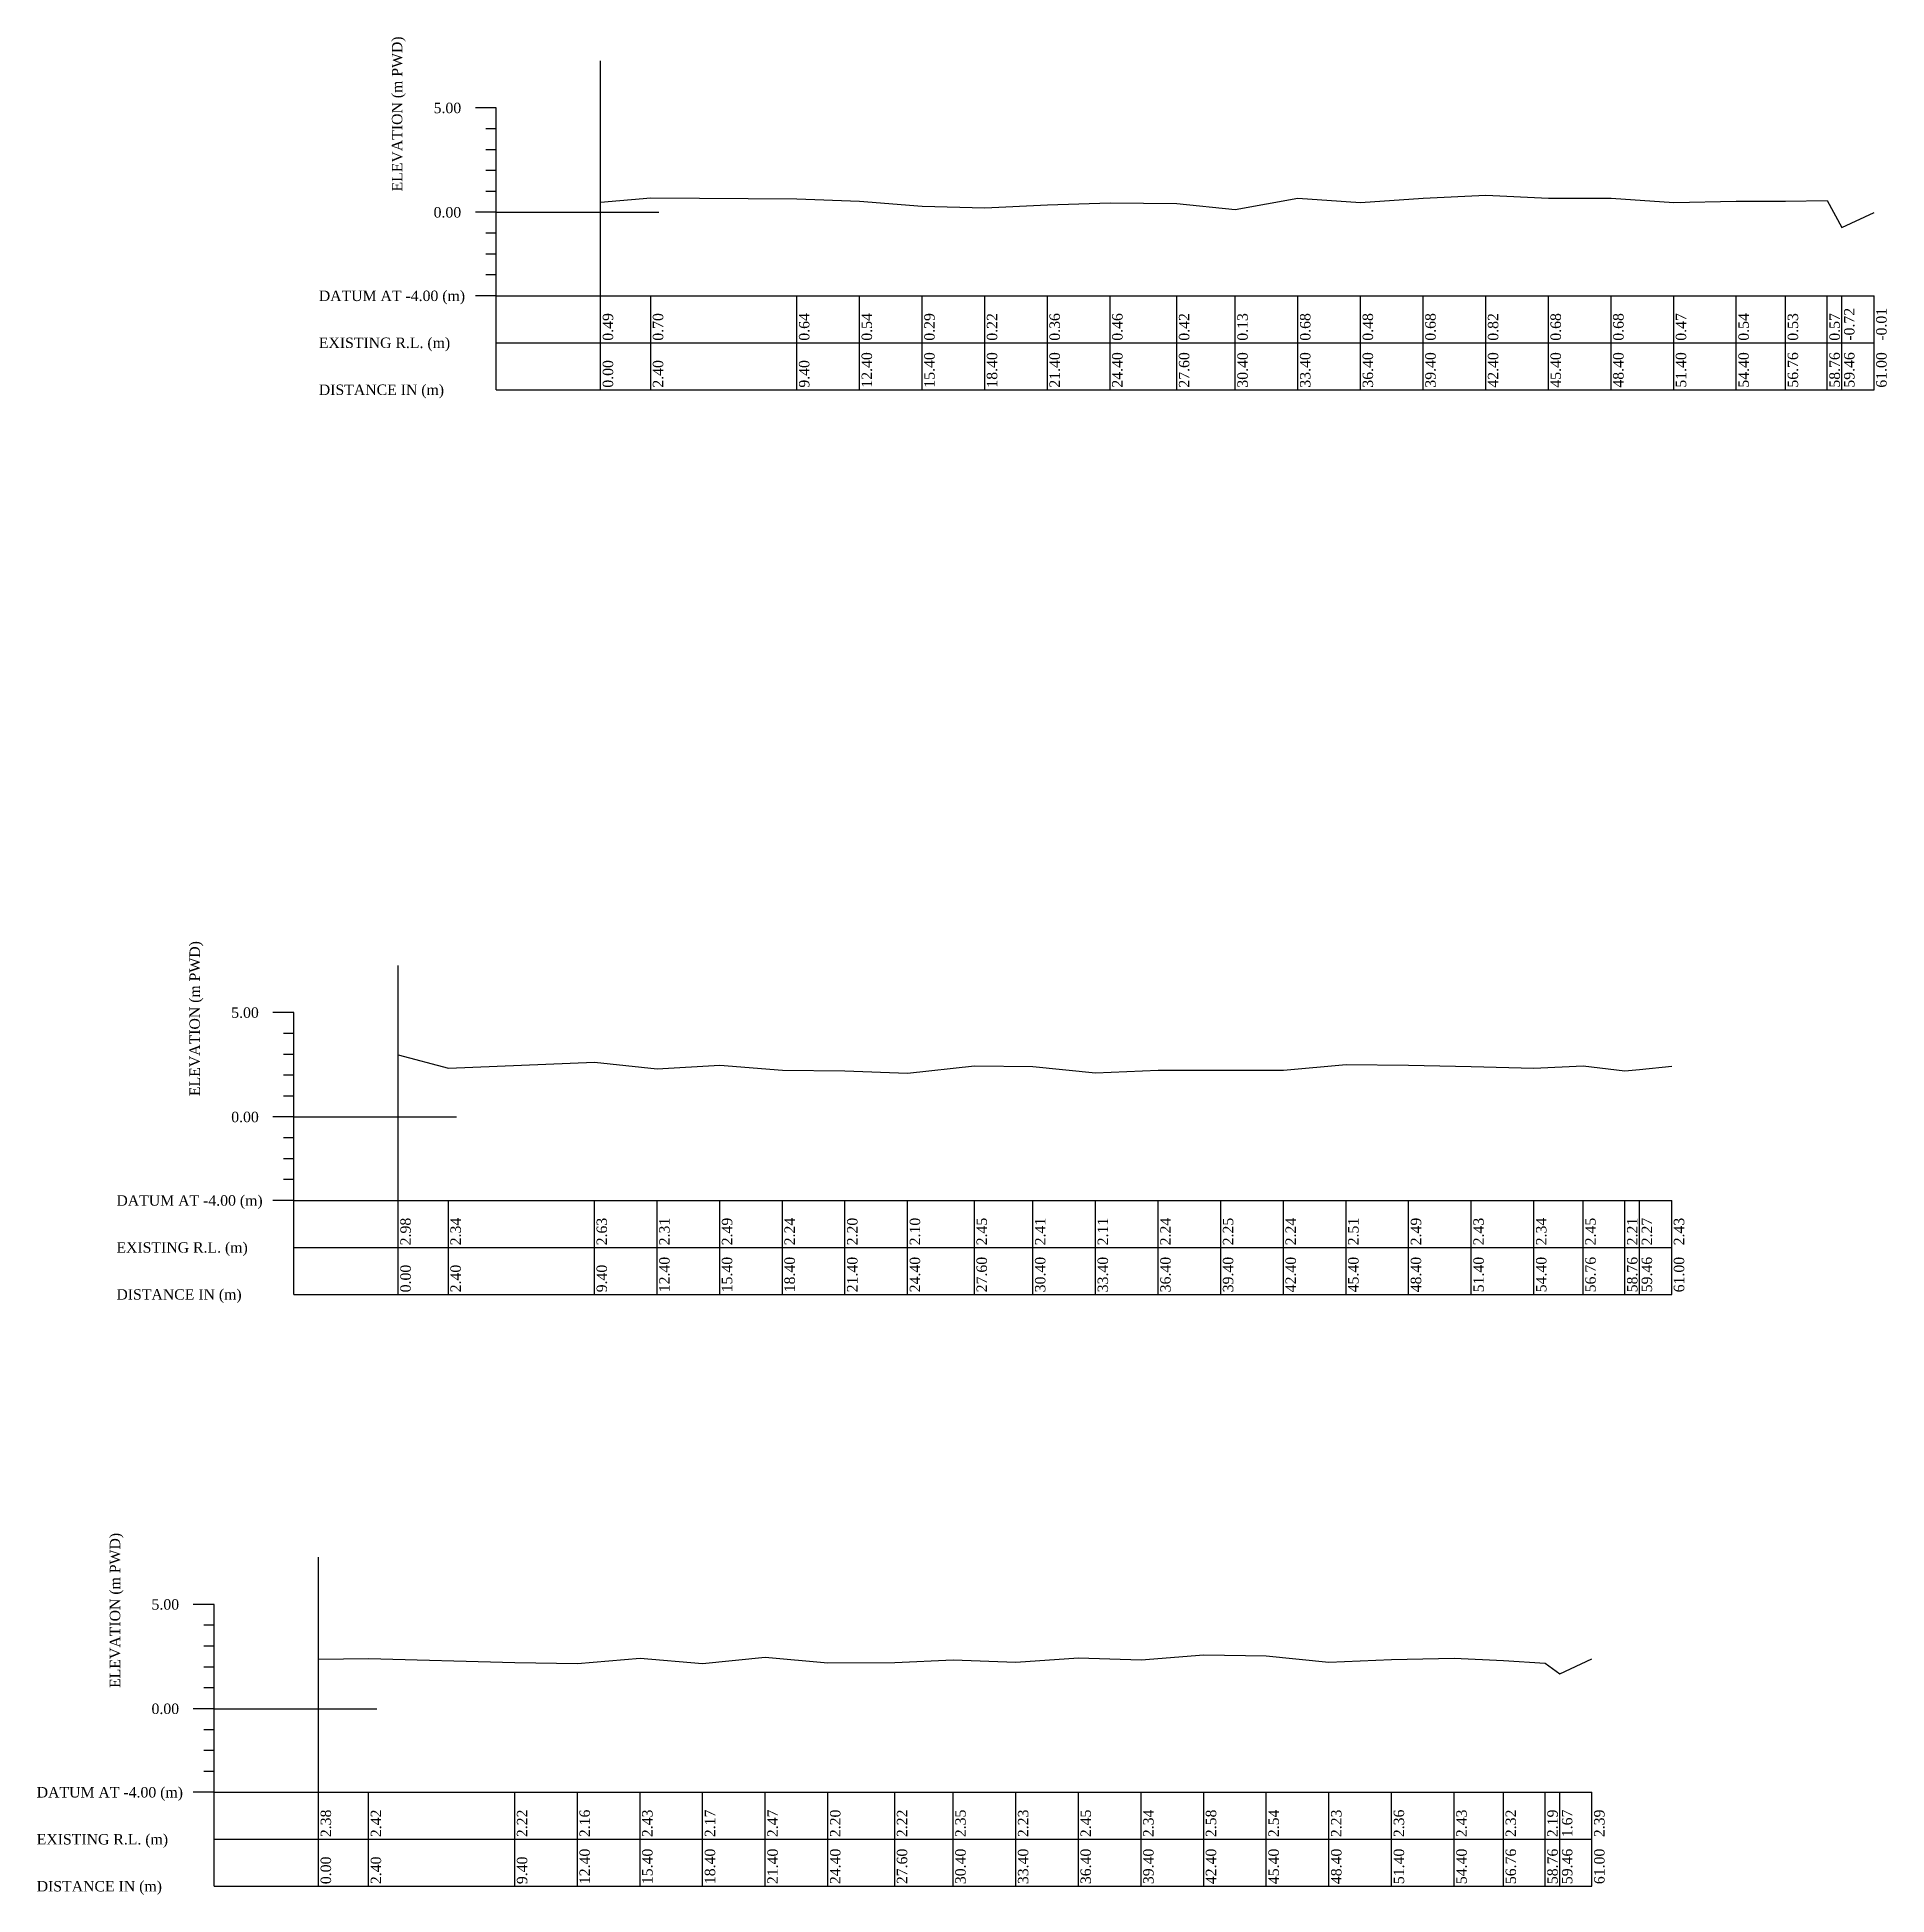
# Model space of a CAD drawing. Header units: metres. Extents: x -148477 to 168932, y -55673 to -2736.
# Drawn here: x -10360.7 to -10272.1, y -3040.3 to -2951.4 of the extents above; entities that cross this region are included whole.
import ezdxf

# ---------------------------------------------------------------- set-up
doc = ezdxf.new("R2010")
doc.units = ezdxf.units.M
doc.styles.add('liza', font='times.ttf', dxfattribs={"height": 2})

msp = doc.modelspace()

# ---------------------------------------------------------------- texts
at = {"color": 6, "linetype": 'Continuous', "lineweight": -3, "ltscale": 0.5, "char_height": 0.5, "attachment_point": 1, "rotation": 90, "style": 'liza'}
for s, insert, width in [('ELEVATION (m PWD)', (-10343.7378, -2958.7488), 10), ('0.49', (-10333.6378, -2965.8988), 2.15), ('0.70', (-10331.2378, -2965.8988), 2.15), ('0.64', (-10324.2378, -2965.8988), 2.15), ('0.54', (-10321.2378, -2965.8988), 2.15), ('0.29', (-10318.2378, -2965.8988), 2.15), ('0.22', (-10315.2378, -2965.8988), 2.15), ('0.36', (-10312.2378, -2965.8988), 2.15), ('0.46', (-10309.2378, -2965.8988), 2.15), ('0.42', (-10306.0378, -2965.8988), 2.15), ('0.13', (-10303.2378, -2965.8988), 2.15), ('0.68', (-10300.2378, -2965.8988), 2.15), ('0.48', (-10297.2378, -2965.8988), 2.15), ('0.68', (-10294.2378, -2965.8988), 2.15), ('0.82', (-10291.2378, -2965.8988), 2.15), ('0.68', (-10288.2378, -2965.8988), 2.15), ('0.68', (-10285.2378, -2965.8988), 2.15), ('0.47', (-10282.2378, -2965.8988), 2.15), ('0.54', (-10279.2378, -2965.8988), 2.15), ('0.53', (-10276.8778, -2965.8988), 2.15), ('0.57', (-10274.8778, -2965.8988), 2.15), ('-0.72', (-10274.1778, -2965.8988), 2.15), ('-0.01', (-10272.6378, -2965.8988), 2.15), ('0.00', (-10333.6378, -2968.1488), 2.15), ('2.40', (-10331.2378, -2968.1488), 2.15), ('9.40', (-10324.2378, -2968.1488), 2.15), ('12.40', (-10321.2378, -2968.1488), 2.15), ('15.40', (-10318.2378, -2968.1488), 2.15), ('18.40', (-10315.2378, -2968.1488), 2.15), ('21.40', (-10312.2378, -2968.1488), 2.15), ('24.40', (-10309.2378, -2968.1488), 2.15), ('27.60', (-10306.0378, -2968.1488), 2.15), ('30.40', (-10303.2378, -2968.1488), 2.15), ('33.40', (-10300.2378, -2968.1488), 2.15), ('36.40', (-10297.2378, -2968.1488), 2.15), ('39.40', (-10294.2378, -2968.1488), 2.15), ('42.40', (-10291.2378, -2968.1488), 2.15), ('45.40', (-10288.2378, -2968.1488), 2.15), ('48.40', (-10285.2378, -2968.1488), 2.15), ('51.40', (-10282.2378, -2968.1488), 2.15), ('54.40', (-10279.2378, -2968.1488), 2.15), ('56.76', (-10276.8778, -2968.1488), 2.15), ('58.76', (-10274.8778, -2968.1488), 2.15), ('59.46', (-10274.1778, -2968.1488), 2.15), ('61.00', (-10272.6378, -2968.1488), 2.15)]:
    msp.add_mtext(s, dxfattribs=dict(at, insert=insert, width=width))
at = {"color": 6, "linetype": 'Continuous', "lineweight": -3, "ltscale": 0.5, "char_height": 0.5, "attachment_point": 1, "style": 'liza'}
for s, insert, width in [('5.00', (-10341.7378, -2954.4988), 2), ('0.00', (-10341.7378, -2959.4988), 2), ('DATUM AT -4.00 (m)', (-10347.2378, -2963.4988), 7.5), ('EXISTING R.L. (m)', (-10347.2378, -2965.7488), 7.5), ('DISTANCE IN (m)', (-10347.2378, -2967.9988), 7.5)]:
    msp.add_mtext(s, dxfattribs=dict(at, insert=insert, width=width))
at = {"color": 1, "linetype": 'Continuous', "lineweight": -3, "ltscale": 0.5, "char_height": 0.5, "attachment_point": 1, "rotation": 90, "style": 'liza'}
for s, insert, width in [('ELEVATION (m PWD)', (-10353.4328, -3002.0848), 10), ('2.98', (-10343.3328, -3009.2348), 2.15), ('2.34', (-10340.9328, -3009.2348), 2.15), ('2.63', (-10333.9328, -3009.2348), 2.15), ('2.31', (-10330.9328, -3009.2348), 2.15), ('2.49', (-10327.9328, -3009.2348), 2.15), ('2.24', (-10324.9328, -3009.2348), 2.15), ('2.20', (-10321.9328, -3009.2348), 2.15), ('2.10', (-10318.9328, -3009.2348), 2.15), ('2.45', (-10315.7328, -3009.2348), 2.15), ('2.41', (-10312.9328, -3009.2348), 2.15), ('2.11', (-10309.9328, -3009.2348), 2.15), ('2.24', (-10306.9328, -3009.2348), 2.15), ('2.25', (-10303.9328, -3009.2348), 2.15), ('2.24', (-10300.9328, -3009.2348), 2.15), ('2.51', (-10297.9328, -3009.2348), 2.15), ('2.49', (-10294.9328, -3009.2348), 2.15), ('2.43', (-10291.9328, -3009.2348), 2.15), ('2.34', (-10288.9328, -3009.2348), 2.15), ('2.45', (-10286.5728, -3009.2348), 2.15), ('2.21', (-10284.5728, -3009.2348), 2.15), ('2.27', (-10283.8728, -3009.2348), 2.15), ('2.43', (-10282.3328, -3009.2348), 2.15), ('0.00', (-10343.3328, -3011.4848), 2.15), ('2.40', (-10340.9328, -3011.4848), 2.15), ('9.40', (-10333.9328, -3011.4848), 2.15), ('12.40', (-10330.9328, -3011.4848), 2.15), ('15.40', (-10327.9328, -3011.4848), 2.15), ('18.40', (-10324.9328, -3011.4848), 2.15), ('21.40', (-10321.9328, -3011.4848), 2.15), ('24.40', (-10318.9328, -3011.4848), 2.15), ('27.60', (-10315.7328, -3011.4848), 2.15), ('30.40', (-10312.9328, -3011.4848), 2.15), ('33.40', (-10309.9328, -3011.4848), 2.15), ('36.40', (-10306.9328, -3011.4848), 2.15), ('39.40', (-10303.9328, -3011.4848), 2.15), ('42.40', (-10300.9328, -3011.4848), 2.15), ('45.40', (-10297.9328, -3011.4848), 2.15), ('48.40', (-10294.9328, -3011.4848), 2.15), ('51.40', (-10291.9328, -3011.4848), 2.15), ('54.40', (-10288.9328, -3011.4848), 2.15), ('56.76', (-10286.5728, -3011.4848), 2.15), ('58.76', (-10284.5728, -3011.4848), 2.15), ('59.46', (-10283.8728, -3011.4848), 2.15), ('61.00', (-10282.3328, -3011.4848), 2.15)]:
    msp.add_mtext(s, dxfattribs=dict(at, insert=insert, width=width))
at = {"color": 1, "linetype": 'Continuous', "lineweight": -3, "ltscale": 0.5, "char_height": 0.5, "attachment_point": 1, "style": 'liza'}
for s, insert, width in [('5.00', (-10351.4328, -2997.8348), 2), ('0.00', (-10351.4328, -3002.8348), 2), ('DATUM AT -4.00 (m)', (-10356.9328, -3006.8348), 7.5), ('EXISTING R.L. (m)', (-10356.9328, -3009.0848), 7.5), ('DISTANCE IN (m)', (-10356.9328, -3011.3348), 7.5)]:
    msp.add_mtext(s, dxfattribs=dict(at, insert=insert, width=width))
at = {"color": 0, "linetype": 'Continuous', "lineweight": -3, "ltscale": 0.5, "char_height": 0.5, "attachment_point": 1, "rotation": 90, "style": 'liza'}
for s, insert, width in [('ELEVATION (m PWD)', (-10357.2505, -3030.4353), 10), ('2.38', (-10347.1505, -3037.5853), 2.15), ('2.42', (-10344.7505, -3037.5853), 2.15), ('2.22', (-10337.7505, -3037.5853), 2.15), ('2.16', (-10334.7505, -3037.5853), 2.15), ('2.43', (-10331.7505, -3037.5853), 2.15), ('2.17', (-10328.7505, -3037.5853), 2.15), ('2.47', (-10325.7505, -3037.5853), 2.15), ('2.20', (-10322.7505, -3037.5853), 2.15), ('2.22', (-10319.5505, -3037.5853), 2.15), ('2.35', (-10316.7505, -3037.5853), 2.15), ('2.23', (-10313.7505, -3037.5853), 2.15), ('2.45', (-10310.7505, -3037.5853), 2.15), ('2.34', (-10307.7505, -3037.5853), 2.15), ('2.58', (-10304.7505, -3037.5853), 2.15), ('2.54', (-10301.7505, -3037.5853), 2.15), ('2.23', (-10298.7505, -3037.5853), 2.15), ('2.36', (-10295.7505, -3037.5853), 2.15), ('2.43', (-10292.7505, -3037.5853), 2.15), ('2.32', (-10290.3905, -3037.5853), 2.15), ('2.19', (-10288.3905, -3037.5853), 2.15), ('1.67', (-10287.6905, -3037.5853), 2.15), ('2.39', (-10286.1505, -3037.5853), 2.15), ('0.00', (-10347.1505, -3039.8353), 2.15), ('2.40', (-10344.7505, -3039.8353), 2.15), ('9.40', (-10337.7505, -3039.8353), 2.15), ('12.40', (-10334.7505, -3039.8353), 2.15), ('15.40', (-10331.7505, -3039.8353), 2.15), ('18.40', (-10328.7505, -3039.8353), 2.15), ('21.40', (-10325.7505, -3039.8353), 2.15), ('24.40', (-10322.7505, -3039.8353), 2.15), ('27.60', (-10319.5505, -3039.8353), 2.15), ('30.40', (-10316.7505, -3039.8353), 2.15), ('33.40', (-10313.7505, -3039.8353), 2.15), ('36.40', (-10310.7505, -3039.8353), 2.15), ('39.40', (-10307.7505, -3039.8353), 2.15), ('42.40', (-10304.7505, -3039.8353), 2.15), ('45.40', (-10301.7505, -3039.8353), 2.15), ('48.40', (-10298.7505, -3039.8353), 2.15), ('51.40', (-10295.7505, -3039.8353), 2.15), ('54.40', (-10292.7505, -3039.8353), 2.15), ('56.76', (-10290.3905, -3039.8353), 2.15), ('58.76', (-10288.3905, -3039.8353), 2.15), ('59.46', (-10287.6905, -3039.8353), 2.15), ('61.00', (-10286.1505, -3039.8353), 2.15)]:
    msp.add_mtext(s, dxfattribs=dict(at, insert=insert, width=width))
at = {"color": 0, "linetype": 'Continuous', "lineweight": -3, "ltscale": 0.5, "char_height": 0.5, "attachment_point": 1, "style": 'liza'}
for s, insert, width in [('5.00', (-10355.2505, -3026.1853), 2), ('0.00', (-10355.2505, -3031.1853), 2), ('DATUM AT -4.00 (m)', (-10360.7505, -3035.1853), 7.5), ('EXISTING R.L. (m)', (-10360.7505, -3037.4353), 7.5), ('DISTANCE IN (m)', (-10360.7505, -3039.6853), 7.5)]:
    msp.add_mtext(s, dxfattribs=dict(at, insert=insert, width=width))

# ---------------------------------------------------------------- linework, layer by layer
at = {"color": 6, "linetype": 'Continuous', "lineweight": -3, "ltscale": 0.5}
for p, q in [((-10333.7378, -2968.2488), (-10333.7378, -2952.4924)), ((-10338.7378, -2954.7488), (-10339.7378, -2954.7488)), ((-10338.7378, -2968.2488), (-10338.7378, -2954.7488)), ((-10338.7378, -2955.7488), (-10339.2378, -2955.7488)), ((-10338.7378, -2956.7488), (-10339.2378, -2956.7488)), ((-10338.7378, -2957.7488), (-10339.2378, -2957.7488)), ((-10338.7378, -2958.7488), (-10339.2378, -2958.7488)), ((-10338.7378, -2959.7488), (-10339.7378, -2959.7488)), ((-10338.7378, -2959.7488), (-10330.9517, -2959.7488)), ((-10338.7378, -2960.7488), (-10339.2378, -2960.7488)), ((-10338.7378, -2961.7488), (-10339.2378, -2961.7488)), ((-10338.7378, -2962.7488), (-10339.2378, -2962.7488)), ((-10338.7378, -2963.7488), (-10339.7378, -2963.7488)), ((-10338.7378, -2963.7488), (-10272.7378, -2963.7488)), ((-10333.7378, -2968.2488), (-10333.7378, -2963.7488)), ((-10331.3378, -2968.2488), (-10331.3378, -2963.7488)), ((-10324.3378, -2968.2488), (-10324.3378, -2963.7488)), ((-10321.3378, -2968.2488), (-10321.3378, -2963.7488)), ((-10318.3378, -2968.2488), (-10318.3378, -2963.7488)), ((-10315.3378, -2968.2488), (-10315.3378, -2963.7488)), ((-10312.3378, -2968.2488), (-10312.3378, -2963.7488)), ((-10309.3378, -2968.2488), (-10309.3378, -2963.7488)), ((-10306.1378, -2968.2488), (-10306.1378, -2963.7488)), ((-10303.3378, -2968.2488), (-10303.3378, -2963.7488)), ((-10300.3378, -2968.2488), (-10300.3378, -2963.7488)), ((-10297.3378, -2968.2488), (-10297.3378, -2963.7488)), ((-10294.3378, -2968.2488), (-10294.3378, -2963.7488)), ((-10291.3378, -2968.2488), (-10291.3378, -2963.7488)), ((-10288.3378, -2968.2488), (-10288.3378, -2963.7488)), ((-10285.3378, -2968.2488), (-10285.3378, -2963.7488)), ((-10282.3378, -2968.2488), (-10282.3378, -2963.7488)), ((-10279.3378, -2968.2488), (-10279.3378, -2963.7488)), ((-10276.9778, -2968.2488), (-10276.9778, -2963.7488)), ((-10274.9778, -2968.2488), (-10274.9778, -2963.7488)), ((-10274.2778, -2968.2488), (-10274.2778, -2963.7488)), ((-10272.7378, -2968.2488), (-10272.7378, -2963.7488)), ((-10338.7378, -2965.9988), (-10272.7378, -2965.9988)), ((-10338.7378, -2968.2488), (-10272.7378, -2968.2488))]:
    msp.add_line(p, q, dxfattribs=at)
at = {"color": 0, "linetype": 'Continuous', "lineweight": -3, "ltscale": 0.5}
for p, q in [((-10343.4328, -3011.5848), (-10343.4328, -2995.8284)), ((-10348.4328, -3003.0848), (-10340.6467, -3003.0848)), ((-10347.2505, -3039.9353), (-10347.2505, -3024.1789)), ((-10352.2505, -3026.4353), (-10353.2505, -3026.4353)), ((-10352.2505, -3039.9353), (-10352.2505, -3026.4353)), ((-10352.2505, -3027.4353), (-10352.7505, -3027.4353)), ((-10352.2505, -3028.4353), (-10352.7505, -3028.4353)), ((-10352.2505, -3029.4353), (-10352.7505, -3029.4353)), ((-10352.2505, -3030.4353), (-10352.7505, -3030.4353)), ((-10352.2505, -3031.4353), (-10353.2505, -3031.4353)), ((-10352.2505, -3031.4353), (-10344.4644, -3031.4353)), ((-10352.2505, -3032.4353), (-10352.7505, -3032.4353)), ((-10352.2505, -3033.4353), (-10352.7505, -3033.4353)), ((-10352.2505, -3034.4353), (-10352.7505, -3034.4353)), ((-10352.2505, -3035.4353), (-10353.2505, -3035.4353)), ((-10352.2505, -3035.4353), (-10286.2505, -3035.4353)), ((-10344.8505, -3039.9353), (-10344.8505, -3035.4353)), ((-10337.8505, -3039.9353), (-10337.8505, -3035.4353)), ((-10334.8505, -3039.9353), (-10334.8505, -3035.4353)), ((-10331.8505, -3039.9353), (-10331.8505, -3035.4353)), ((-10328.8505, -3039.9353), (-10328.8505, -3035.4353)), ((-10325.8505, -3039.9353), (-10325.8505, -3035.4353)), ((-10322.8505, -3039.9353), (-10322.8505, -3035.4353)), ((-10319.6505, -3039.9353), (-10319.6505, -3035.4353)), ((-10316.8505, -3039.9353), (-10316.8505, -3035.4353)), ((-10313.8505, -3039.9353), (-10313.8505, -3035.4353)), ((-10310.8505, -3039.9353), (-10310.8505, -3035.4353)), ((-10307.8505, -3039.9353), (-10307.8505, -3035.4353)), ((-10304.8505, -3039.9353), (-10304.8505, -3035.4353)), ((-10301.8505, -3039.9353), (-10301.8505, -3035.4353)), ((-10298.8505, -3039.9353), (-10298.8505, -3035.4353)), ((-10295.8505, -3039.9353), (-10295.8505, -3035.4353)), ((-10292.8505, -3039.9353), (-10292.8505, -3035.4353)), ((-10290.4905, -3039.9353), (-10290.4905, -3035.4353)), ((-10288.4905, -3039.9353), (-10288.4905, -3035.4353)), ((-10287.7905, -3039.9353), (-10287.7905, -3035.4353)), ((-10286.2505, -3039.9353), (-10286.2505, -3035.4353)), ((-10352.2505, -3037.6853), (-10286.2505, -3037.6853)), ((-10352.2505, -3039.9353), (-10286.2505, -3039.9353))]:
    msp.add_line(p, q, dxfattribs=at)
at = {"color": 1, "linetype": 'Continuous', "lineweight": -3, "ltscale": 0.5}
for p, q in [((-10348.4328, -2998.0848), (-10349.4328, -2998.0848)), ((-10348.4328, -3011.5848), (-10348.4328, -2998.0848)), ((-10348.4328, -2999.0848), (-10348.9328, -2999.0848)), ((-10348.4328, -3000.0848), (-10348.9328, -3000.0848)), ((-10348.4328, -3001.0848), (-10348.9328, -3001.0848)), ((-10348.4328, -3002.0848), (-10348.9328, -3002.0848)), ((-10348.4328, -3003.0848), (-10349.4328, -3003.0848)), ((-10348.4328, -3004.0848), (-10348.9328, -3004.0848)), ((-10348.4328, -3005.0848), (-10348.9328, -3005.0848)), ((-10348.4328, -3006.0848), (-10348.9328, -3006.0848)), ((-10348.4328, -3007.0848), (-10349.4328, -3007.0848)), ((-10348.4328, -3007.0848), (-10282.4328, -3007.0848)), ((-10343.4328, -3011.5848), (-10343.4328, -3007.0848)), ((-10341.0328, -3011.5848), (-10341.0328, -3007.0848)), ((-10334.0328, -3011.5848), (-10334.0328, -3007.0848)), ((-10331.0328, -3011.5848), (-10331.0328, -3007.0848)), ((-10328.0328, -3011.5848), (-10328.0328, -3007.0848)), ((-10325.0328, -3011.5848), (-10325.0328, -3007.0848)), ((-10322.0328, -3011.5848), (-10322.0328, -3007.0848)), ((-10319.0328, -3011.5848), (-10319.0328, -3007.0848)), ((-10315.8328, -3011.5848), (-10315.8328, -3007.0848)), ((-10313.0328, -3011.5848), (-10313.0328, -3007.0848)), ((-10310.0328, -3011.5848), (-10310.0328, -3007.0848)), ((-10307.0328, -3011.5848), (-10307.0328, -3007.0848)), ((-10304.0328, -3011.5848), (-10304.0328, -3007.0848)), ((-10301.0328, -3011.5848), (-10301.0328, -3007.0848)), ((-10298.0328, -3011.5848), (-10298.0328, -3007.0848)), ((-10295.0328, -3011.5848), (-10295.0328, -3007.0848)), ((-10292.0328, -3011.5848), (-10292.0328, -3007.0848)), ((-10289.0328, -3011.5848), (-10289.0328, -3007.0848)), ((-10286.6728, -3011.5848), (-10286.6728, -3007.0848)), ((-10284.6728, -3011.5848), (-10284.6728, -3007.0848)), ((-10283.9728, -3011.5848), (-10283.9728, -3007.0848)), ((-10282.4328, -3011.5848), (-10282.4328, -3007.0848)), ((-10348.4328, -3009.3348), (-10282.4328, -3009.3348)), ((-10348.4328, -3011.5848), (-10282.4328, -3011.5848))]:
    msp.add_line(p, q, dxfattribs=at)
at = {"color": 6, "linetype": 'Continuous', "lineweight": -3, "ltscale": 0.5}
msp.add_lwpolyline([(-10333.7378, -2959.2558), (-10331.3378, -2959.0518), (-10324.3378, -2959.1088), (-10321.3378, -2959.2068), (-10318.3378, -2959.4618), (-10315.3378, -2959.5278), (-10312.3378, -2959.3848), (-10309.3378, -2959.2898), (-10306.1378, -2959.3318), (-10303.3378, -2959.6168), (-10300.3378, -2959.0648), (-10297.3378, -2959.2708), (-10294.3378, -2959.0688), (-10291.3378, -2958.9258), (-10288.3378, -2959.0688), (-10285.3378, -2959.0698), (-10282.3378, -2959.2838), (-10279.3378, -2959.2098), (-10276.9778, -2959.2198), (-10274.9778, -2959.1798), (-10274.2778, -2960.4688), (-10272.7378, -2959.7588)], dxfattribs=at)
at = {"color": 1, "linetype": 'Continuous', "lineweight": -3, "ltscale": 0.5}
msp.add_lwpolyline([(-10343.4328, -3000.1018), (-10341.0328, -3000.7478), (-10334.0328, -3000.4548), (-10331.0328, -3000.7728), (-10328.0328, -3000.5978), (-10325.0328, -3000.8438), (-10322.0328, -3000.8818), (-10319.0328, -3000.9858), (-10315.8328, -3000.6328), (-10313.0328, -3000.6728), (-10310.0328, -3000.9708), (-10307.0328, -3000.8468), (-10304.0328, -3000.8348), (-10301.0328, -3000.8418), (-10298.0328, -3000.5788), (-10295.0328, -3000.5958), (-10292.0328, -3000.6598), (-10289.0328, -3000.7458), (-10286.6728, -3000.6358), (-10284.6728, -3000.8758), (-10283.9728, -3000.8148), (-10282.4328, -3000.6548)], dxfattribs=at)
at = {"color": 0, "linetype": 'Continuous', "lineweight": -3, "ltscale": 0.5}
msp.add_lwpolyline([(-10347.2505, -3029.0523), (-10344.8505, -3029.0183), (-10337.8505, -3029.2153), (-10334.8505, -3029.2733), (-10331.8505, -3029.0083), (-10328.8505, -3029.2643), (-10325.8505, -3028.9623), (-10322.8505, -3029.2363), (-10319.6505, -3029.2183), (-10316.8505, -3029.0833), (-10313.8505, -3029.2013), (-10310.8505, -3028.9873), (-10307.8505, -3029.0953), (-10304.8505, -3028.8523), (-10301.8505, -3028.8993), (-10298.8505, -3029.2063), (-10295.8505, -3029.0703), (-10292.8505, -3029.0063), (-10290.4905, -3029.1163), (-10288.4905, -3029.2463), (-10287.7905, -3029.7653), (-10286.2505, -3029.0453)], dxfattribs=at)

msp.set_redraw_order([(e.dxf.handle, doc.entitydb.next_handle()) for e in msp.query("TEXT MTEXT ATTDEF DIMENSION ARC_DIMENSION")])  # texts and dimensions are drawn at this point

doc.saveas('drawing.dxf')
